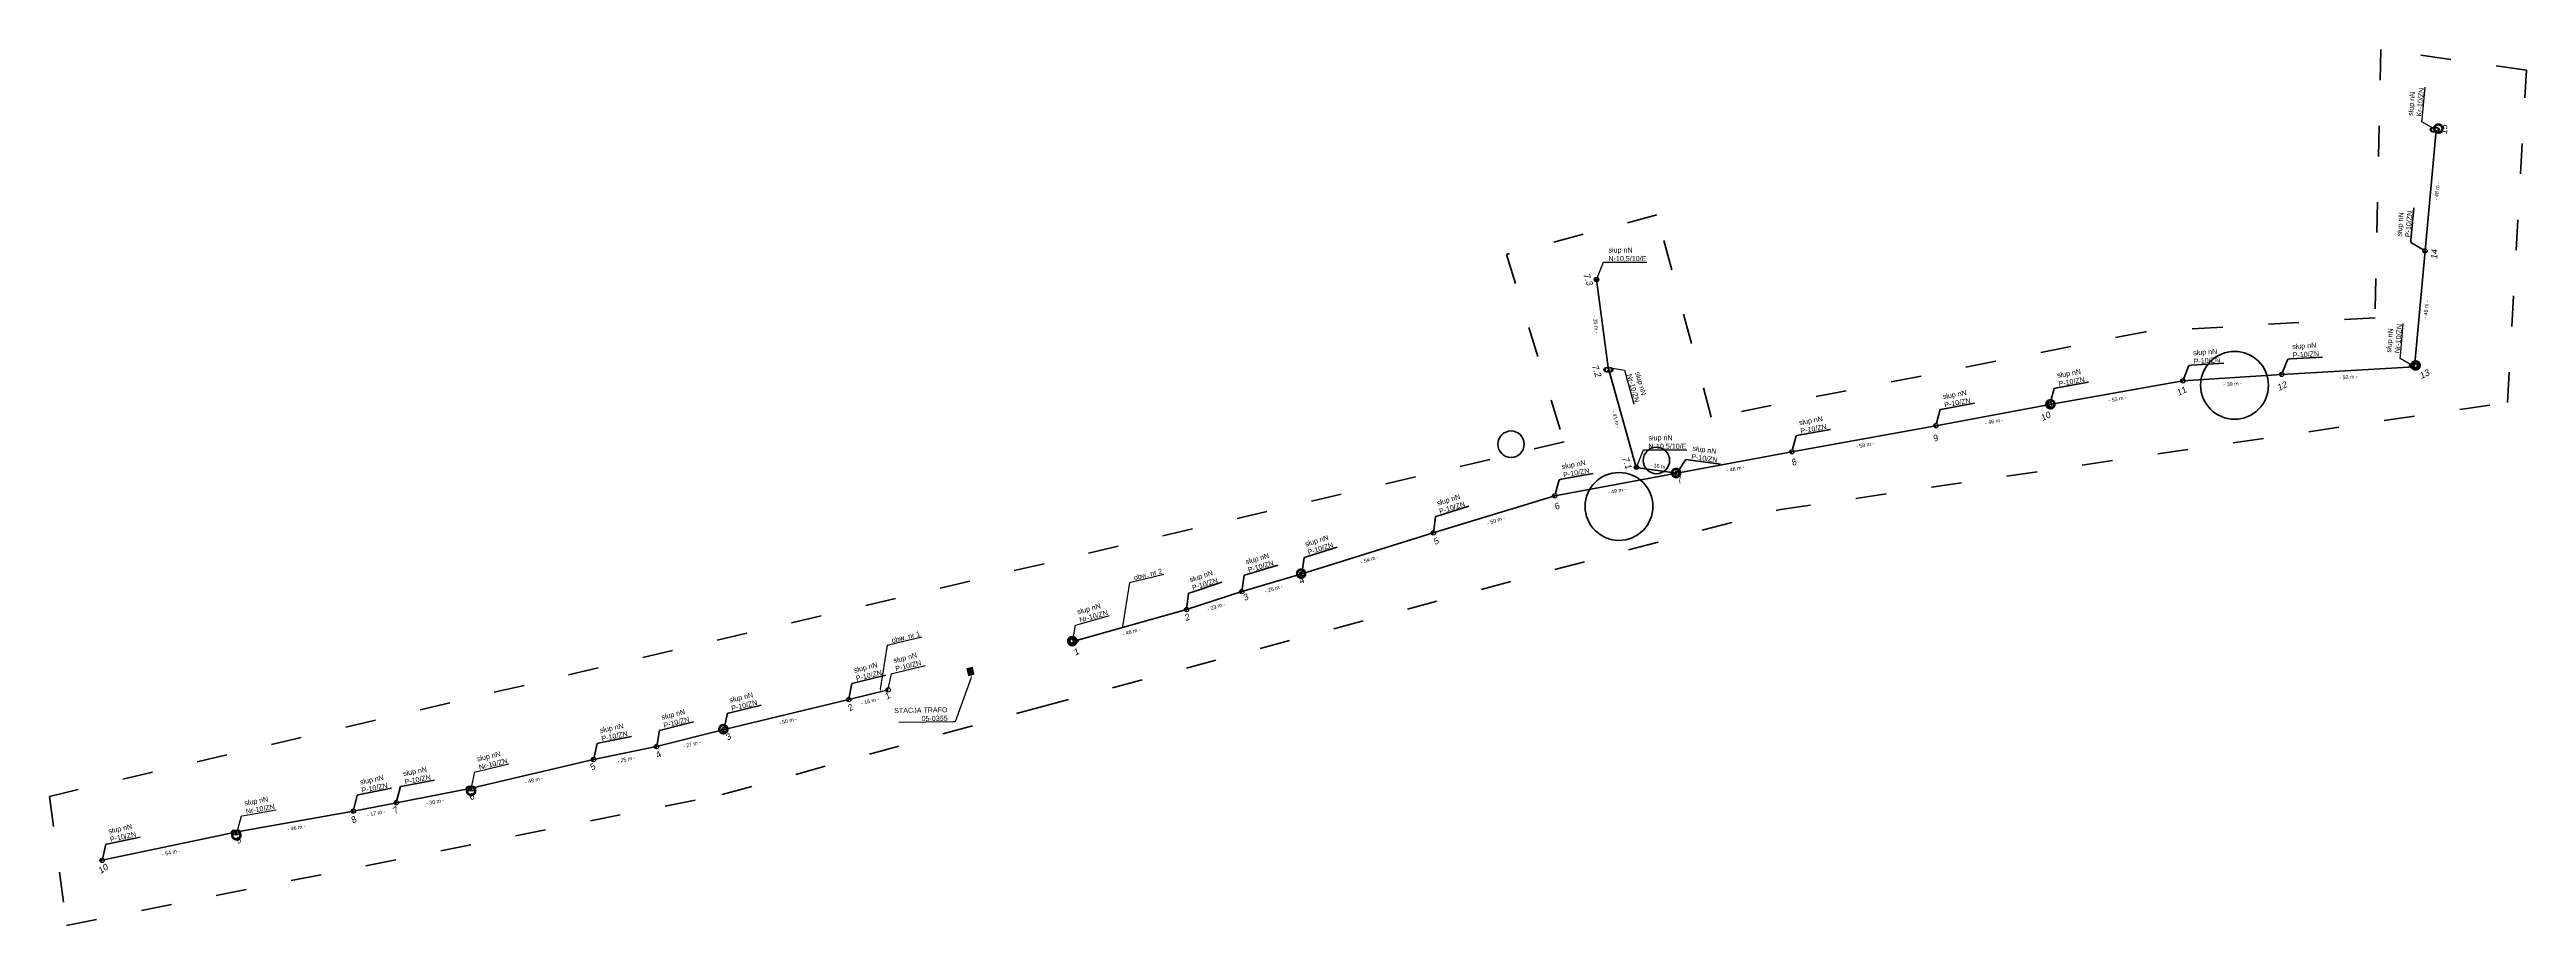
# Model space of a CAD drawing. Header units: metres. Extents: x 7547313 to 7555771, y 5771206 to 5789306.
# Drawn here: x 7550933 to 7551907, y 5784472 to 5784817 of the extents above; entities that cross this region are included whole.
import ezdxf
from ezdxf import colors
from ezdxf.entities.mleader import LeaderData, LeaderLine
from ezdxf.math import Vec2, Vec3

# ---------------------------------------------------------------- set-up
doc = ezdxf.new("R2010")
doc.units = ezdxf.units.M
doc.linetypes.add('GCAD_ISO03W100', pattern=[30, 12, -18])
for name, color, linetype, lineweight in [('!TELE', 30, 'SCARPLINE1A', 50), ('!trafo_05-0355', 6, 'GCAD_ISO03W100', 50), ('_MM LINIA Sn', 40, 'Continuous', 30), ('_numery', 7, 'Continuous', 40), ('_PRZEWIESZENIA', 6, 'Continuous', 50)]:
    doc.layers.add(name, color=color, linetype=linetype, lineweight=lineweight)
for name, color, linetype in [('!wymiary', 7, 'Continuous'), ('_MM mufy', 3, 'Continuous'), ('_MM opisy', 7, 'Continuous'), ('_MM slupy', 5, 'Continuous'), ('_mm trafo', 3, 'Continuous')]:
    doc.layers.add(name, color=color, linetype=linetype)
doc.layers.add('_arkusze model', color=7, linetype='Continuous', lineweight=50, plot=False)
doc.styles.get("Standard").update_dxf_attribs({"font": 'arial.ttf'})
doc.linetypes.add('SCARPLINE1A', pattern='A,2,[150,AAA.SHX,S=1,R=0,X=0,Y=0],1e-11', length=2)
doc.dimstyles.new('opis linie', dxfattribs={"dimtxt": 1.5, "dimasz": 0.18, "dimexe": 0.18, "dimexo": 0.0625, "dimgap": 2.5, "dimtad": 4, "dimdec": 0, "dimzin": 0, "dimdsep": 46, "dimtxsty": 'Standard', "dimcen": 0.09, "dimse1": 1, "dimse2": 1, "dimsd1": 1, "dimsd2": 1, "dimclrt": 256, "dimadec": 0, "dimazin": 0, "dimtfac": 1, "dimtdec": 0, "dimtofl": 0, "dimtmove": 0, "dimatfit": 3, "dimfxl": 1, "dimtfill": 1, "dimtolj": 1, "dimtzin": 0, "dimarcsym": 0})

# ---------------------------------------------------------------- blocks, each defined once
blk = doc.blocks.new('*D154')
at = {"layer": 'Defpoints', "color": 0}
blk.add_point((7551556.83, 5784652.4), dxfattribs=at)
at = {"layer": '!wymiary', "insert": (7551565.98, 5784652.93), "char_height": 1.5, "attachment_point": 5, "rotation": 351.94033, "bg_fill": 3, "box_fill_scale": 1.1, "bg_fill_color": 9, "bg_fill_true_color": 13158600, "bg_fill_transparency": 0}
blk.add_mtext('\\A1;- 16 m -', dxfattribs=at)
at = {"layer": 'Defpoints', "color": 0}
for p in [(7551557.54, 5784657.43), (7551572.78, 5784650.15)]:
    blk.add_point(p, dxfattribs=at)
blk = doc.blocks.new('*D155')
at = {"layer": 'Defpoints', "color": 0}
for p in [(7551545.77, 5784691.73), (7551546.49, 5784691.93), (7551556.83, 5784652.4)]:
    blk.add_point(p, dxfattribs=at)
at = {"layer": '!wymiary', "insert": (7551548.89, 5784671.39), "char_height": 1.5, "attachment_point": 5, "rotation": 285.70919, "bg_fill": 3, "box_fill_scale": 1.1, "bg_fill_color": 9, "bg_fill_true_color": 13158600, "bg_fill_transparency": 0}
blk.add_mtext('\\A1;- 41 m -', dxfattribs=at)
blk = doc.blocks.new('*D156')
at = {"layer": 'Defpoints', "color": 0}
for p in [(7551541.2, 5784726.3), (7551541.95, 5784726.4), (7551545.77, 5784691.73)]:
    blk.add_point(p, dxfattribs=at)
at = {"layer": '!wymiary', "insert": (7551540.99, 5784708.68), "char_height": 1.5, "attachment_point": 5, "rotation": 277.53156, "bg_fill": 3, "box_fill_scale": 1.1, "bg_fill_color": 9, "bg_fill_true_color": 13158600, "bg_fill_transparency": 0}
blk.add_mtext('\\A1;- 35 m -', dxfattribs=at)
blk = doc.blocks.new('*D157')
at = {"layer": 'Defpoints', "color": 0}
for p in [(7551871.42, 5784785.01), (7551866.25, 5784737.63), (7551867, 5784737.56)]:
    blk.add_point(p, dxfattribs=at)
at = {"layer": '!wymiary', "insert": (7551871.71, 5784761.05), "char_height": 1.5, "attachment_point": 5, "rotation": 84.67387, "bg_fill": 3, "box_fill_scale": 1.1, "bg_fill_color": 9, "bg_fill_true_color": 13158600, "bg_fill_transparency": 0}
blk.add_mtext('\\A1;- 48 m -', dxfattribs=at)
blk = doc.blocks.new('*D158')
at = {"layer": 'Defpoints', "color": 0}
for p in [(7551867, 5784737.56), (7551862.1, 5784692.05), (7551862.85, 5784691.98)]:
    blk.add_point(p, dxfattribs=at)
at = {"layer": '!wymiary', "insert": (7551867.43, 5784714.54), "char_height": 1.5, "attachment_point": 5, "rotation": 84.80217, "bg_fill": 3, "box_fill_scale": 1.1, "bg_fill_color": 9, "bg_fill_true_color": 13158600, "bg_fill_transparency": 0}
blk.add_mtext('\\A1;- 46 m -', dxfattribs=at)
blk = doc.blocks.new('*D159')
at = {"layer": 'Defpoints', "color": 0}
for p in [(7551810.6, 5784689.76), (7551810.64, 5784689.01), (7551862.85, 5784691.98)]:
    blk.add_point(p, dxfattribs=at)
at = {"layer": '!wymiary', "insert": (7551836.89, 5784687.98), "char_height": 1.5, "attachment_point": 5, "rotation": 3.2558, "bg_fill": 3, "box_fill_scale": 1.1, "bg_fill_color": 9, "bg_fill_true_color": 13158600, "bg_fill_transparency": 0}
blk.add_mtext('\\A1;- 52 m -', dxfattribs=at)
blk = doc.blocks.new('*D160')
at = {"layer": 'Defpoints', "color": 0}
for p in [(7551771.73, 5784687.26), (7551771.78, 5784686.51), (7551810.64, 5784689.01)]:
    blk.add_point(p, dxfattribs=at)
at = {"layer": '!wymiary', "insert": (7551791.37, 5784685.25), "char_height": 1.5, "attachment_point": 5, "rotation": 3.67765, "bg_fill": 3, "box_fill_scale": 1.1, "bg_fill_color": 9, "bg_fill_true_color": 13158600, "bg_fill_transparency": 0}
blk.add_mtext('\\A1;- 39 m -', dxfattribs=at)
blk = doc.blocks.new('*D161')
at = {"layer": 'Defpoints', "color": 0}
for p in [(7551771.78, 5784686.51), (7551719.39, 5784677.97), (7551719.52, 5784677.23)]:
    blk.add_point(p, dxfattribs=at)
at = {"layer": '!wymiary', "insert": (7551746.09, 5784679.39), "char_height": 1.5, "attachment_point": 5, "rotation": 10.0729, "bg_fill": 3, "box_fill_scale": 1.1, "bg_fill_color": 9, "bg_fill_true_color": 13158600, "bg_fill_transparency": 0}
blk.add_mtext('\\A1;- 53 m -', dxfattribs=at)
blk = doc.blocks.new('*D162')
at = {"layer": 'Defpoints', "color": 0}
for p in [(7551719.52, 5784677.23), (7551674.55, 5784669.61), (7551674.69, 5784668.87)]:
    blk.add_point(p, dxfattribs=at)
at = {"layer": '!wymiary', "insert": (7551697.57, 5784670.58), "char_height": 1.5, "attachment_point": 5, "rotation": 10.55946, "bg_fill": 3, "box_fill_scale": 1.1, "bg_fill_color": 9, "bg_fill_true_color": 13158600, "bg_fill_transparency": 0}
blk.add_mtext('\\A1;- 46 m -', dxfattribs=at)
blk = doc.blocks.new('*D163')
at = {"layer": 'Defpoints', "color": 0}
for p in [(7551674.69, 5784668.87), (7551617.93, 5784659.37), (7551618.06, 5784658.63)]:
    blk.add_point(p, dxfattribs=at)
at = {"layer": '!wymiary', "insert": (7551646.82, 5784661.28), "char_height": 1.5, "attachment_point": 5, "rotation": 10.25195, "bg_fill": 3, "box_fill_scale": 1.1, "bg_fill_color": 9, "bg_fill_true_color": 13158600, "bg_fill_transparency": 0}
blk.add_mtext('\\A1;- 58 m -', dxfattribs=at)
blk = doc.blocks.new('*D164')
at = {"layer": 'Defpoints', "color": 0}
for p in [(7551618.06, 5784658.63), (7551572.64, 5784650.88), (7551572.78, 5784650.15)]:
    blk.add_point(p, dxfattribs=at)
at = {"layer": '!wymiary', "insert": (7551595.88, 5784651.92), "char_height": 1.5, "attachment_point": 5, "rotation": 10.61209, "bg_fill": 3, "box_fill_scale": 1.1, "bg_fill_color": 9, "bg_fill_true_color": 13158600, "bg_fill_transparency": 0}
blk.add_mtext('\\A1;- 46 m -', dxfattribs=at)
blk = doc.blocks.new('*D165')
at = {"layer": 'Defpoints', "color": 0}
for p in [(7551572.78, 5784650.15), (7551524.69, 5784642.07), (7551524.83, 5784641.33)]:
    blk.add_point(p, dxfattribs=at)
at = {"layer": '!wymiary', "insert": (7551549.26, 5784643.26), "char_height": 1.5, "attachment_point": 5, "rotation": 10.41816, "bg_fill": 3, "box_fill_scale": 1.1, "bg_fill_color": 9, "bg_fill_true_color": 13158600, "bg_fill_transparency": 0}
blk.add_mtext('\\A1;- 49 m -', dxfattribs=at)
blk = doc.blocks.new('*D166')
at = {"layer": 'Defpoints', "color": 0}
for p in [(7551524.83, 5784641.33), (7551476.83, 5784627.43), (7551477.05, 5784626.71)]:
    blk.add_point(p, dxfattribs=at)
at = {"layer": '!wymiary', "insert": (7551501.68, 5784631.61), "char_height": 1.5, "attachment_point": 5, "rotation": 17.01589, "bg_fill": 3, "box_fill_scale": 1.1, "bg_fill_color": 9, "bg_fill_true_color": 13158600, "bg_fill_transparency": 0}
blk.add_mtext('\\A1;- 50 m -', dxfattribs=at)
blk = doc.blocks.new('*D167')
at = {"layer": 'Defpoints', "color": 0}
for p in [(7551477.05, 5784626.71), (7551425.11, 5784611.33), (7551425.33, 5784610.61)]:
    blk.add_point(p, dxfattribs=at)
at = {"layer": '!wymiary', "insert": (7551451.94, 5784616.26), "char_height": 1.5, "attachment_point": 5, "rotation": 17.29117, "bg_fill": 3, "box_fill_scale": 1.1, "bg_fill_color": 9, "bg_fill_true_color": 13158600, "bg_fill_transparency": 0}
blk.add_mtext('\\A1;- 54 m -', dxfattribs=at)
blk = doc.blocks.new('*D168')
at = {"layer": 'Defpoints', "color": 0}
for p in [(7551425.33, 5784610.61), (7551401.52, 5784604.38), (7551401.73, 5784603.66)]:
    blk.add_point(p, dxfattribs=at)
at = {"layer": '!wymiary', "insert": (7551414.24, 5784604.72), "char_height": 1.5, "attachment_point": 5, "rotation": 16.40373, "bg_fill": 3, "box_fill_scale": 1.1, "bg_fill_color": 9, "bg_fill_true_color": 13158600, "bg_fill_transparency": 0}
blk.add_mtext('\\A1;- 25 m -', dxfattribs=at)
blk = doc.blocks.new('*D169')
at = {"layer": 'Defpoints', "color": 0}
for p in [(7551379.81, 5784597.27), (7551380.05, 5784596.56), (7551401.73, 5784603.66)]:
    blk.add_point(p, dxfattribs=at)
at = {"layer": '!wymiary', "insert": (7551391.67, 5784597.72), "char_height": 1.5, "attachment_point": 5, "rotation": 18.14195, "bg_fill": 3, "box_fill_scale": 1.1, "bg_fill_color": 9, "bg_fill_true_color": 13158600, "bg_fill_transparency": 0}
blk.add_mtext('\\A1;- 23 m -', dxfattribs=at)
blk = doc.blocks.new('*D170')
at = {"layer": 'Defpoints', "color": 0}
for p in [(7551380.05, 5784596.56), (7551335.12, 5784584.76), (7551335.32, 5784584.04)]:
    blk.add_point(p, dxfattribs=at)
at = {"layer": '!wymiary', "insert": (7551358.36, 5784587.87), "char_height": 1.5, "attachment_point": 5, "rotation": 15.63241, "bg_fill": 3, "box_fill_scale": 1.1, "bg_fill_color": 9, "bg_fill_true_color": 13158600, "bg_fill_transparency": 0}
blk.add_mtext('\\A1;- 46 m -', dxfattribs=at)
blk = doc.blocks.new('*D171')
at = {"layer": '!wymiary', "insert": (7551255.53, 5784560.62), "char_height": 1.5, "attachment_point": 5, "rotation": 13.80903, "bg_fill": 3, "box_fill_scale": 1.1, "bg_fill_color": 9, "bg_fill_true_color": 13158600, "bg_fill_transparency": 0}
blk.add_mtext('\\A1;- 16 m -', dxfattribs=at)
at = {"layer": 'Defpoints', "color": 0}
for p in [(7551247, 5784561.89), (7551247.18, 5784561.16), (7551262.68, 5784564.97)]:
    blk.add_point(p, dxfattribs=at)
blk = doc.blocks.new('*D172')
at = {"layer": 'Defpoints', "color": 0}
for p in [(7551247.18, 5784561.16), (7551197.97, 5784550.16), (7551198.14, 5784549.43)]:
    blk.add_point(p, dxfattribs=at)
at = {"layer": '!wymiary', "insert": (7551223.25, 5784552.85), "char_height": 1.5, "attachment_point": 5, "rotation": 13.45551, "bg_fill": 3, "box_fill_scale": 1.1, "bg_fill_color": 9, "bg_fill_true_color": 13158600, "bg_fill_transparency": 0}
blk.add_mtext('\\A1;- 50 m -', dxfattribs=at)
blk = doc.blocks.new('*D173')
at = {"layer": 'Defpoints', "color": 0}
for p in [(7551198.14, 5784549.43), (7551171.41, 5784543.4), (7551171.6, 5784542.68)]:
    blk.add_point(p, dxfattribs=at)
at = {"layer": '!wymiary', "insert": (7551185.49, 5784543.63), "char_height": 1.5, "attachment_point": 5, "rotation": 14.26606, "bg_fill": 3, "box_fill_scale": 1.1, "bg_fill_color": 9, "bg_fill_true_color": 13158600, "bg_fill_transparency": 0}
blk.add_mtext('\\A1;- 27 m -', dxfattribs=at)
blk = doc.blocks.new('*D174')
at = {"layer": 'Defpoints', "color": 0}
for p in [(7551146.65, 5784538.36), (7551146.8, 5784537.62), (7551171.6, 5784542.68)]:
    blk.add_point(p, dxfattribs=at)
at = {"layer": '!wymiary', "insert": (7551159.7, 5784537.68), "char_height": 1.5, "attachment_point": 5, "rotation": 11.52842, "bg_fill": 3, "box_fill_scale": 1.1, "bg_fill_color": 9, "bg_fill_true_color": 13158600, "bg_fill_transparency": 0}
blk.add_mtext('\\A1;- 25 m -', dxfattribs=at)
blk = doc.blocks.new('*D175')
at = {"layer": 'Defpoints', "color": 0}
for p in [(7551146.8, 5784537.62), (7551098.62, 5784527.08), (7551098.8, 5784526.35)]:
    blk.add_point(p, dxfattribs=at)
at = {"layer": '!wymiary', "insert": (7551123.38, 5784529.53), "char_height": 1.5, "attachment_point": 5, "rotation": 13.21677, "bg_fill": 3, "box_fill_scale": 1.1, "bg_fill_color": 9, "bg_fill_true_color": 13158600, "bg_fill_transparency": 0}
blk.add_mtext('\\A1;- 49 m -', dxfattribs=at)
blk = doc.blocks.new('*D176')
at = {"layer": 'Defpoints', "color": 0}
for p in [(7551069.16, 5784521.4), (7551069.3, 5784520.66), (7551098.8, 5784526.35)]:
    blk.add_point(p, dxfattribs=at)
at = {"layer": '!wymiary', "insert": (7551084.53, 5784521.03), "char_height": 1.5, "attachment_point": 5, "rotation": 10.907, "bg_fill": 3, "box_fill_scale": 1.1, "bg_fill_color": 9, "bg_fill_true_color": 13158600, "bg_fill_transparency": 0}
blk.add_mtext('\\A1;- 30 m -', dxfattribs=at)
blk = doc.blocks.new('*D177')
at = {"layer": 'Defpoints', "color": 0}
for p in [(7551052.24, 5784518.06), (7551052.38, 5784517.33)]:
    blk.add_point(p, dxfattribs=at)
at = {"layer": '!wymiary', "insert": (7551061.33, 5784516.54), "char_height": 1.5, "attachment_point": 5, "rotation": 11.15747, "bg_fill": 3, "box_fill_scale": 1.1, "bg_fill_color": 9, "bg_fill_true_color": 13158600, "bg_fill_transparency": 0}
blk.add_mtext('\\A1;- 17 m -', dxfattribs=at)
at = {"layer": 'Defpoints', "color": 0}
blk.add_point((7551069.3, 5784520.66), dxfattribs=at)
blk = doc.blocks.new('*D178')
at = {"layer": 'Defpoints', "color": 0}
for p in [(7551052.38, 5784517.33), (7551006.61, 5784509.88), (7551006.74, 5784509.14)]:
    blk.add_point(p, dxfattribs=at)
at = {"layer": '!wymiary', "insert": (7551030, 5784510.75), "char_height": 1.5, "attachment_point": 5, "rotation": 10.17095, "bg_fill": 3, "box_fill_scale": 1.1, "bg_fill_color": 9, "bg_fill_true_color": 13158600, "bg_fill_transparency": 0}
blk.add_mtext('\\A1;- 46 m -', dxfattribs=at)
blk = doc.blocks.new('*D179')
at = {"layer": 'Defpoints', "color": 0}
for p in [(7551006.74, 5784509.14), (7550953.45, 5784498.72), (7550953.6, 5784497.99)]:
    blk.add_point(p, dxfattribs=at)
at = {"layer": '!wymiary', "insert": (7550980.69, 5784501.1), "char_height": 1.5, "attachment_point": 5, "rotation": 11.85159, "bg_fill": 3, "box_fill_scale": 1.1, "bg_fill_color": 9, "bg_fill_true_color": 13158600, "bg_fill_transparency": 0}
blk.add_mtext('\\A1;- 54 m -', dxfattribs=at)
blk = doc.blocks.new('ZN')
at = {"layer": '_MM slupy', "transparency": 33554687}
h = blk.add_hatch(color=256, dxfattribs=at)
h.dxf.hatch_style = 1
h.paths.add_polyline_path([(0, -0.86), (0, 0.86, 1)])
at = {"layer": '_MM slupy'}
blk.add_circle((0, 0), 0.857, dxfattribs=at)
blk = doc.blocks.new('R')
at = {"layer": '_MM slupy', "transparency": 33554687}
h = blk.add_hatch(color=256, dxfattribs=at)
h.dxf.hatch_style = 1
h.paths.add_polyline_path([(-0.93, -0.86), (-0.93, 0.86, 1)])
h = blk.add_hatch(color=256, dxfattribs=at)
h.dxf.hatch_style = 1
h.paths.add_polyline_path([(0.93, 0.86), (0.93, -0.86, 1)])
at = {"layer": '_MM slupy'}
for points in [[(-0.93, 0.86), (0.93, 0.86)], [(-0.93, -0.86), (0.93, -0.86)]]:
    blk.add_lwpolyline(points, dxfattribs=at)
for centre in [(-0.93, 0), (0.93, 0)]:
    blk.add_circle(centre, 0.857, dxfattribs=at)
blk = doc.blocks.new('E')
at = {"layer": '_MM slupy'}
h = blk.add_hatch(color=256, dxfattribs=at)
h.dxf.hatch_style = 1
h.paths.add_polyline_path([(0.27, 0.37, 1), (-0.27, -0.37, 1)])
for radius in [0.857, 0.457]:
    blk.add_circle((0, 0), radius, dxfattribs=at)
blk = doc.blocks.new('trafo')
at = {"layer": '_mm trafo'}
h = blk.add_hatch(color=256, dxfattribs=at)
h.dxf.hatch_style = 1
h.paths.add_polyline_path([(-1.15, 1.02), (-0.52, -1.51), (1.64, -0.96), (1.01, 1.59)])
at = {"layer": '_MM LINIA Sn', "color": 2, "lineweight": 60}
for p, q in [((0.58, 0.02), (-0.43, 0.9)), ((-0.32, -0.23), (0.58, 0.02)), ((0.58, -0.92), (-0.32, -0.23)), ((0.55, -0.72), (0.41, -0.9)), ((0.41, -0.9), (0.58, -0.92)), ((0.58, -0.92), (0.55, -0.72))]:
    blk.add_line(p, q, dxfattribs=at)
at = {"layer": '_mm trafo', "flags": 128}
blk.add_lwpolyline([(-0.52, -1.52), (1.64, -0.96), (0.98, 1.58), (-1.17, 0.99), (-0.52, -1.52)], close=True, dxfattribs=at)
blk = doc.blocks.new('mufa')
at = {"layer": '_MM mufy'}
h = blk.add_hatch(color=256, dxfattribs=at)
h.dxf.hatch_style = 1
h.paths.add_polyline_path([(2.15, 0.12, 1), (-2.1, -0.05, 1)])
h.paths.add_polyline_path([(-1.1, -0.01, -1), (1.15, 0.08, -1)], flags=16)
h.paths.add_polyline_path([(-0.83, 0, -1), (0.88, 0.07, -1)], flags=0)
blk = doc.blocks.new('q')
at = {"layer": '_MM slupy'}
blk.add_blockref('ZN', (0, 0), dxfattribs=at)
at = {"layer": '_MM opisy'}
ml = blk.add_multileader_mtext('Standard', dxfattribs=at)
ml.set_content('\\pxql;słup nN\\PP-10/ZN', color=256)
ml.set_leader_properties()
ml.build(insert=Vec2(0, 0))
ml.multileader.update_dxf_attribs({"has_text_frame": 1, "text_left_attachment_type": 5, "text_right_attachment_type": 5, "dogleg_length": 1, "arrow_head_size": 1})
ctx = ml.context
ctx.base_point, ctx.char_height, ctx.arrow_head_size, ctx.landing_gap_size, ctx.plane_origin = Vec3(3.75, 5.9), 2, 1, 1, Vec3(1.72, -1.42)
ctx.left_attachment, ctx.right_attachment = 5, 5
notes = []
notes.append((ctx, [(0, (1, 1, 0), (2.75, 5.9), (1, 0), 1, [(0, [(0, 0), (2.75, 5.9)], 0, [])])]))
ctx.mtext.insert, ctx.mtext.flow_direction = Vec3(4.75, 11.7), 5
ctx.mtext.has_bg_fill, ctx.mtext.bg_color, ctx.mtext.bg_scale_factor, ctx.mtext.bg_transparency, ctx.mtext.use_window_bg_color = 1, -1023410175, 1, 0, 1
for ctx, leaders in notes:
    for number, flags, end, landing, length, lines in leaders:
        leader = LeaderData()
        leader.index, (leader.has_last_leader_line, leader.has_dogleg_vector, leader.attachment_direction) = number, flags
        leader.last_leader_point, leader.dogleg_vector, leader.dogleg_length = Vec3(end), Vec3(landing), length
        for number, points, colour, breaks in lines:
            line = LeaderLine()
            line.index, line.vertices, line.color, line.breaks = number, Vec3.list(points), colors.encode_raw_color(colour), breaks
            leader.lines.append(line)
        ctx.leaders.append(leader)

msp = doc.modelspace()

# ---------------------------------------------------------------- linework, layer by layer
at = {"layer": '!TELE'}
for points in [[(7551335.32, 5784584.04), (7551380.05, 5784596.56), (7551401.73, 5784603.66), (7551425.33, 5784610.61), (7551477.05, 5784626.71), (7551524.83, 5784641.33), (7551572.78, 5784650.15), (7551618.06, 5784658.63), (7551674.69, 5784668.87), (7551719.52, 5784677.23), (7551771.78, 5784686.51), (7551810.64, 5784689.01), (7551862.85, 5784691.98), (7551867, 5784737.56), (7551871.42, 5784785.01)], [(7551541.2, 5784726.3), (7551545.77, 5784691.73), (7551556.83, 5784652.4), (7551572.78, 5784650.15)], [(7550953.6, 5784497.99), (7551006.74, 5784509.14), (7551052.38, 5784517.33), (7551069.3, 5784520.66), (7551098.8, 5784526.35), (7551146.8, 5784537.62), (7551171.6, 5784542.68), (7551198.14, 5784549.43), (7551247.18, 5784561.16), (7551262.68, 5784564.97)]]:
    msp.add_lwpolyline(points, dxfattribs=at)
at = {"layer": '_PRZEWIESZENIA', "color": 3}
msp.add_circle((7551507.6, 5784661.58), 5.2, dxfattribs=at)

# ---------------------------------------------------------------- block references
at = {"layer": '_arkusze model', "rotation": 357.3066721443945}
msp.add_blockref('trafo', (7551294.8, 5784572.21), dxfattribs=at)

# ---------------------------------------------------------------- next in the draw order: dimensions: what is measured, and where the dimension line sits
at = {"layer": '!wymiary'}
for p1, p2, picture, middle in [((7551871.42, 5784785.01), (7551867, 5784737.56), '*D157', (7551871.71, 5784761.05)), ((7551262.68, 5784564.97), (7551247.18, 5784561.16), '*D171', (7551255.53, 5784560.62))]:
    dim = msp.add_aligned_dim(p1=p1, p2=p2, distance=-0.75, dimstyle='opis linie', override={"dimpost": '- <> m -'}, dxfattribs=at)
    dim.commit()
    dim.dimension.update_dxf_attribs({"geometry": picture, "text_midpoint": middle})
dim = msp.add_linear_dim(base=(7551557.54, 5784657.43), p1=(7551572.78, 5784650.15), p2=(7551556.83, 5784652.4), angle=171.94033, dimstyle='opis linie', override={"dimpost": '- <> m -'}, dxfattribs=at)
dim.commit()
dim.dimension.update_dxf_attribs({"geometry": '*D154', "text_midpoint": (7551566.44, 5784656.17), "dimtype": 161})

# ---------------------------------------------------------------- next in the draw order: dimensions: what is measured, and where the dimension line sits
for p1, p2, picture, middle in [((7551867, 5784737.56), (7551862.85, 5784691.98), '*D158', (7551867.43, 5784714.54)), ((7551556.83, 5784652.4), (7551545.77, 5784691.73), '*D155', (7551548.89, 5784671.39)), ((7551247.18, 5784561.16), (7551198.14, 5784549.43), '*D172', (7551223.25, 5784552.85))]:
    dim = msp.add_aligned_dim(p1=p1, p2=p2, distance=-0.75, dimstyle='opis linie', override={"dimpost": '- <> m -'}, dxfattribs=at)
    dim.commit()
    dim.dimension.update_dxf_attribs({"geometry": picture, "text_midpoint": middle})

# ---------------------------------------------------------------- next in the draw order: leaders
at = {"layer": '_MM opisy'}
ml = msp.add_multileader_mtext('Standard', dxfattribs=at)
ml.set_content('\\pxql;słup nN\\PKr-10/ZN', color=256)
ml.set_leader_properties()
ml.build(insert=Vec2(0, 0))
ml.multileader.update_dxf_attribs({"has_text_frame": 1, "text_left_attachment_type": 5, "text_right_attachment_type": 5, "dogleg_length": 1, "arrow_head_size": 1})
ctx = ml.context
ctx.base_point, ctx.char_height, ctx.arrow_head_size, ctx.landing_gap_size, ctx.plane_origin, ctx.plane_x_axis, ctx.plane_y_axis = Vec3(7551865.89, 5784789.3), 2, 1, 1, Vec3(7551872.99, 5784786.59), Vec3(0.092825, 0.995682), Vec3(-0.995682, 0.092825)
ctx.left_attachment, ctx.right_attachment = 5, 5
notes = []
notes.append((ctx, [(0, (1, 1, 0), (7551865.8, 5784788.3), (0.092825, 0.995682), 1, [(0, [(7551871.42, 5784785.01), (7551865.8, 5784788.3)], 0, [])])]))
ctx.mtext.insert, ctx.mtext.text_direction, ctx.mtext.flow_direction = Vec3(7551860.24, 5784790.83), Vec3(0.092825, 0.995682), 5
ctx.mtext.has_bg_fill, ctx.mtext.bg_color, ctx.mtext.bg_scale_factor, ctx.mtext.bg_transparency, ctx.mtext.use_window_bg_color = 1, -1023410175, 1, 0, 1
for ctx, leaders in notes:
    for number, flags, end, landing, length, lines in leaders:
        leader = LeaderData()
        leader.index, (leader.has_last_leader_line, leader.has_dogleg_vector, leader.attachment_direction) = number, flags
        leader.last_leader_point, leader.dogleg_vector, leader.dogleg_length = Vec3(end), Vec3(landing), length
        for number, points, colour, breaks in lines:
            line = LeaderLine()
            line.index, line.vertices, line.color, line.breaks = number, Vec3.list(points), colors.encode_raw_color(colour), breaks
            leader.lines.append(line)
        ctx.leaders.append(leader)

# ---------------------------------------------------------------- next in the draw order: block references
at = {"layer": '!TELE'}
for p, rotation in [((7551867, 5784737.56), 84.67387390325072), ((7551247.18, 5784561.16), 13.80902555154669)]:
    msp.add_blockref('q', p, dxfattribs=dict(at, rotation=rotation))
msp.add_blockref('R', (7551870.86, 5784785.22))
at = {"color": 5, "lineweight": 70}
msp.add_blockref('mufa', (7551872.23, 5784785.63), dxfattribs=at)

# ---------------------------------------------------------------- next in the draw order: texts
at = {"layer": '_numery', "oblique": 10}
msp.add_text('15', height=2.5, rotation=87.80436, dxfattribs=at).set_placement((7551875.67, 5784783.24))

# ---------------------------------------------------------------- next in the draw order: dimensions: what is measured, and where the dimension line sits
at = {"layer": '!wymiary'}
for p1, p2, picture, middle in [((7551545.77, 5784691.73), (7551541.2, 5784726.3), '*D156', (7551540.99, 5784708.68)), ((7551862.85, 5784691.98), (7551810.64, 5784689.01), '*D159', (7551836.89, 5784687.98)), ((7551198.14, 5784549.43), (7551171.6, 5784542.68), '*D173', (7551185.49, 5784543.63))]:
    dim = msp.add_aligned_dim(p1=p1, p2=p2, distance=-0.75, dimstyle='opis linie', override={"dimpost": '- <> m -'}, dxfattribs=at)
    dim.commit()
    dim.dimension.update_dxf_attribs({"geometry": picture, "text_midpoint": middle})

# ---------------------------------------------------------------- next in the draw order: block references
at = {"layer": '!TELE', "rotation": 13.45551074197263}
msp.add_blockref('q', (7551198.14, 5784549.43), dxfattribs=at)

# ---------------------------------------------------------------- next in the draw order: texts
at = {"layer": '_numery', "oblique": 10}
for s, rotation, p in [('14', 87.80436, (7551871.78, 5784734.2)), ('2', 33.68604, (7551247.56, 5784556.44))]:
    msp.add_text(s, height=2.5, rotation=rotation, dxfattribs=at).set_placement(p)

# ---------------------------------------------------------------- next in the draw order: dimensions: what is measured, and where the dimension line sits
at = {"layer": '!wymiary'}
for p1, p2, picture, middle in [((7551810.64, 5784689.01), (7551771.78, 5784686.51), '*D160', (7551791.37, 5784685.25)), ((7551171.6, 5784542.68), (7551146.8, 5784537.62), '*D174', (7551159.7, 5784537.68))]:
    dim = msp.add_aligned_dim(p1=p1, p2=p2, distance=-0.75, dimstyle='opis linie', override={"dimpost": '- <> m -'}, dxfattribs=at)
    dim.commit()
    dim.dimension.update_dxf_attribs({"geometry": picture, "text_midpoint": middle})

# ---------------------------------------------------------------- next in the draw order: leaders
at = {"layer": '_MM opisy'}
ml = msp.add_multileader_mtext('Standard', dxfattribs=at)
ml.set_content('\\pxql;słup nN\\PN-10,5/10/E', color=256)
ml.set_leader_properties()
ml.build(insert=Vec2(0, 0))
ml.multileader.update_dxf_attribs({"has_text_frame": 1, "text_left_attachment_type": 5, "text_right_attachment_type": 5, "dogleg_length": 1, "arrow_head_size": 1})
ctx = ml.context
ctx.base_point, ctx.char_height, ctx.arrow_head_size, ctx.landing_gap_size, ctx.plane_origin = Vec3(7551544.92, 5784733.14), 2, 1, 1, Vec3(7551542.92, 5784724.92)
ctx.left_attachment, ctx.right_attachment = 5, 5
notes = []
notes.append((ctx, [(0, (1, 1, 0), (7551543.92, 5784733.14), (1, 0), 1, [(0, [(7551541.21, 5784726.34)], 0, [])])]))
ctx.mtext.insert, ctx.mtext.flow_direction = Vec3(7551545.92, 5784738.91), 5
ctx.mtext.has_bg_fill, ctx.mtext.bg_color, ctx.mtext.bg_scale_factor, ctx.mtext.bg_transparency, ctx.mtext.use_window_bg_color = 1, -1023410175, 1, 0, 1
ml = msp.add_multileader_mtext('Standard', dxfattribs=at)
ml.set_content('\\pxql;słup nN\\PNr-10/ZN', color=256)
ml.set_leader_properties()
ml.build(insert=Vec2(0, 0))
ml.multileader.update_dxf_attribs({"has_text_frame": 1, "text_left_attachment_type": 5, "text_right_attachment_type": 5, "dogleg_length": 1, "arrow_head_size": 1})
ctx = ml.context
ctx.base_point, ctx.char_height, ctx.arrow_head_size, ctx.landing_gap_size, ctx.plane_origin, ctx.plane_x_axis, ctx.plane_y_axis = Vec3(7551857.31, 5784696.25), 2, 1, 1, Vec3(7551864.42, 5784693.56), Vec3(0.090595, 0.995888), Vec3(-0.995888, 0.090595)
ctx.left_attachment, ctx.right_attachment = 5, 5
notes.append((ctx, [(0, (1, 1, 0), (7551857.22, 5784695.26), (0.090595, 0.995888), 1, [(0, [(7551862.85, 5784691.98), (7551857.22, 5784695.26)], 0, [])])]))
ctx.mtext.insert, ctx.mtext.text_direction, ctx.mtext.flow_direction = Vec3(7551851.66, 5784697.77), Vec3(0.090595, 0.995888), 5
ctx.mtext.has_bg_fill, ctx.mtext.bg_color, ctx.mtext.bg_scale_factor, ctx.mtext.bg_transparency, ctx.mtext.use_window_bg_color = 1, -1023410175, 1, 0, 1
ml = msp.add_multileader_mtext('Standard', dxfattribs=at)
ml.set_content('\\pxql;słup nN\\PNr-10/ZN', color=256)
ml.set_leader_properties()
ml.build(insert=Vec2(0, 0))
ml.multileader.update_dxf_attribs({"has_text_frame": 1, "text_left_attachment_type": 5, "text_right_attachment_type": 5, "dogleg_length": 1, "arrow_head_size": 1})
ctx = ml.context
ctx.base_point, ctx.char_height, ctx.arrow_head_size, ctx.landing_gap_size, ctx.plane_origin, ctx.plane_x_axis, ctx.plane_y_axis = Vec3(7551552.47, 5784689.71), 2, 1, 1, Vec3(7551544.87, 5784689.69), Vec3(0.270755, -0.962648), Vec3(0.962648, 0.270755)
ctx.left_attachment, ctx.right_attachment = 5, 5
notes.append((ctx, [(0, (1, 1, 0), (7551552.2, 5784690.67), (0.270755, -0.962648), 1, [(0, [(7551545.77, 5784691.73), (7551552.2, 5784690.67)], 0, [])])]))
ctx.mtext.insert, ctx.mtext.text_direction, ctx.mtext.flow_direction = Vec3(7551558.29, 5784690.31), Vec3(0.270755, -0.962648), 5
ctx.mtext.has_bg_fill, ctx.mtext.bg_color, ctx.mtext.bg_scale_factor, ctx.mtext.bg_transparency, ctx.mtext.use_window_bg_color = 1, -1023410175, 1, 0, 1
at = {"layer": '_mm trafo', "color": 3}
ml = msp.add_multileader_mtext('Standard', dxfattribs=at)
ml.set_content('STACJA TRAFO\\P05-0355', color=3)
ml.set_leader_properties()
ml.build(insert=Vec2(0, 0))
ml.multileader.update_dxf_attribs({"has_text_frame": 1, "text_left_attachment_type": 5, "text_right_attachment_type": 5, "dogleg_length": 1, "arrow_head_size": 1.5})
ctx = ml.context
ctx.base_point, ctx.char_height, ctx.arrow_head_size, ctx.plane_origin, ctx.plane_x_axis, ctx.plane_y_axis = Vec3(7551263.37, 5784552.09), 2, 1.5, Vec3(7551298.94, 5784540.12), Vec3(0.999891, 0.014731), Vec3(-0.014731, 0.999891)
ctx.left_attachment, ctx.right_attachment, ctx.text_align_type, ctx.attachment_type = 5, 5, 2, 2
notes.append((ctx, [(0, (1, 1, 0), (7551289.07, 5784552.46), (-0.999891, -0.014731), 1, [(0, [(7551295.71, 5784570.93)], 0, [])])]))
ctx.mtext.insert, ctx.mtext.text_direction, ctx.mtext.rotation, ctx.mtext.alignment, ctx.mtext.flow_direction = Vec3(7551285.99, 5784558.2), Vec3(0.999891, 0.014731), 6.129723, 3, 5
ctx.mtext.has_bg_fill, ctx.mtext.bg_color, ctx.mtext.bg_scale_factor, ctx.mtext.bg_transparency, ctx.mtext.use_window_bg_color = 1, -1073741824, 1, 0, 1
for ctx, leaders in notes:
    for number, flags, end, landing, length, lines in leaders:
        leader = LeaderData()
        leader.index, (leader.has_last_leader_line, leader.has_dogleg_vector, leader.attachment_direction) = number, flags
        leader.last_leader_point, leader.dogleg_vector, leader.dogleg_length = Vec3(end), Vec3(landing), length
        for number, points, colour, breaks in lines:
            line = LeaderLine()
            line.index, line.vertices, line.color, line.breaks = number, Vec3.list(points), colors.encode_raw_color(colour), breaks
            leader.lines.append(line)
        ctx.leaders.append(leader)

# ---------------------------------------------------------------- next in the draw order: block references
at = {"layer": '!TELE', "rotation": 3.25579902266471}
msp.add_blockref('q', (7551810.64, 5784689.01), dxfattribs=at)
for name, p in [('E', (7551541.21, 5784726.34)), ('R', (7551862.63, 5784692.44)), ('R', (7551545.91, 5784690.86))]:
    msp.add_blockref(name, p)
at = {"color": 5, "lineweight": 70}
for p in [(7551863.28, 5784692.53), (7551197.86, 5784549.51)]:
    msp.add_blockref('mufa', p, dxfattribs=at)
at = {"layer": '_MM slupy', "rotation": 13.80902555154669}
msp.add_blockref('ZN', (7551262.68, 5784564.97), dxfattribs=at)

# ---------------------------------------------------------------- next in the draw order: texts
at = {"layer": '_numery', "oblique": 10}
for s, rotation, p in [('7.3', 288.9092, (7551535.96, 5784728.36)), ('7.2', 288.9092, (7551539.27, 5784692.42)), ('13', 26.3, (7551865.52, 5784687.14)), ('3', 33.68604, (7551199.61, 5784544.92))]:
    msp.add_text(s, height=2.5, rotation=rotation, dxfattribs=at).set_placement(p)

# ---------------------------------------------------------------- next in the draw order: dimensions: what is measured, and where the dimension line sits
at = {"layer": '!wymiary'}
for p1, p2, picture, middle in [((7551771.78, 5784686.51), (7551719.52, 5784677.23), '*D161', (7551746.09, 5784679.39)), ((7551146.8, 5784537.62), (7551098.8, 5784526.35), '*D175', (7551123.38, 5784529.53))]:
    dim = msp.add_aligned_dim(p1=p1, p2=p2, distance=-0.75, dimstyle='opis linie', override={"dimpost": '- <> m -'}, dxfattribs=at)
    dim.commit()
    dim.dimension.update_dxf_attribs({"geometry": picture, "text_midpoint": middle})

# ---------------------------------------------------------------- next in the draw order: block references
at = {"layer": '!TELE'}
for p, rotation in [((7551771.78, 5784686.51), 3.677651444075464), ((7551146.8, 5784537.62), 11.52841759012284)]:
    msp.add_blockref('q', p, dxfattribs=dict(at, rotation=rotation))

# ---------------------------------------------------------------- next in the draw order: texts
at = {"layer": '_numery', "oblique": 10}
msp.add_text('12', height=2.5, rotation=26.3, dxfattribs=at).set_placement((7551809.55, 5784682.47))

# ---------------------------------------------------------------- next in the draw order: dimensions: what is measured, and where the dimension line sits
at = {"layer": '!wymiary'}
for p1, p2, picture, middle in [((7551719.52, 5784677.23), (7551674.69, 5784668.87), '*D162', (7551697.57, 5784670.58)), ((7551098.8, 5784526.35), (7551069.3, 5784520.66), '*D176', (7551084.53, 5784521.03))]:
    dim = msp.add_aligned_dim(p1=p1, p2=p2, distance=-0.75, dimstyle='opis linie', override={"dimpost": '- <> m -'}, dxfattribs=at)
    dim.commit()
    dim.dimension.update_dxf_attribs({"geometry": picture, "text_midpoint": middle})

# ---------------------------------------------------------------- next in the draw order: linework, layer by layer
at = {"layer": '_PRZEWIESZENIA', "color": 3}
msp.add_circle((7551792.11, 5784684.75), 13.34, dxfattribs=at)

# ---------------------------------------------------------------- next in the draw order: block references
at = {"layer": '!TELE'}
for p, rotation in [((7551719.52, 5784677.23), 10.07289743582475), ((7551171.6, 5784542.68), 14.26605848956255)]:
    msp.add_blockref('q', p, dxfattribs=dict(at, rotation=rotation))

# ---------------------------------------------------------------- next in the draw order: texts
at = {"layer": '_numery', "oblique": 10}
for s, rotation, p in [('11', 26.3, (7551770, 5784680.45)), ('5', 33.68604, (7551146.26, 5784533.17))]:
    msp.add_text(s, height=2.5, rotation=rotation, dxfattribs=at).set_placement(p)

# ---------------------------------------------------------------- next in the draw order: dimensions: what is measured, and where the dimension line sits
at = {"layer": '!wymiary'}
for p1, p2, picture, middle in [((7551674.69, 5784668.87), (7551618.06, 5784658.63), '*D163', (7551646.82, 5784661.28)), ((7551069.3, 5784520.66), (7551052.38, 5784517.33), '*D177', (7551061.33, 5784516.54))]:
    dim = msp.add_aligned_dim(p1=p1, p2=p2, distance=-0.75, dimstyle='opis linie', override={"dimpost": '- <> m -'}, dxfattribs=at)
    dim.commit()
    dim.dimension.update_dxf_attribs({"geometry": picture, "text_midpoint": middle})

# ---------------------------------------------------------------- next in the draw order: leaders
at = {"layer": '_MM opisy'}
ml = msp.add_multileader_mtext('Standard', dxfattribs=at)
ml.set_content('\\pxql;słup nN\\PNr-10/ZN', color=256)
ml.set_leader_properties()
ml.build(insert=Vec2(0, 0))
ml.multileader.update_dxf_attribs({"has_text_frame": 1, "text_left_attachment_type": 5, "text_right_attachment_type": 5, "dogleg_length": 1, "arrow_head_size": 1})
ctx = ml.context
ctx.base_point, ctx.char_height, ctx.arrow_head_size, ctx.landing_gap_size, ctx.plane_origin, ctx.plane_x_axis, ctx.plane_y_axis = Vec3(7551101.1, 5784532.95), 2, 1, 1, Vec3(7551100.79, 5784525.36), Vec3(0.973512, 0.228636), Vec3(-0.228636, 0.973512)
ctx.left_attachment, ctx.right_attachment = 5, 5
notes = []
notes.append((ctx, [(0, (1, 1, 0), (7551100.13, 5784532.72), (0.973512, 0.228636), 1, [(0, [(7551098.8, 5784526.35), (7551100.13, 5784532.72)], 0, [])])]))
ctx.mtext.insert, ctx.mtext.text_direction, ctx.mtext.flow_direction = Vec3(7551100.76, 5784538.79), Vec3(0.973512, 0.228636), 5
ctx.mtext.has_bg_fill, ctx.mtext.bg_color, ctx.mtext.bg_scale_factor, ctx.mtext.bg_transparency, ctx.mtext.use_window_bg_color = 1, -1023410175, 1, 0, 1
for ctx, leaders in notes:
    for number, flags, end, landing, length, lines in leaders:
        leader = LeaderData()
        leader.index, (leader.has_last_leader_line, leader.has_dogleg_vector, leader.attachment_direction) = number, flags
        leader.last_leader_point, leader.dogleg_vector, leader.dogleg_length = Vec3(end), Vec3(landing), length
        for number, points, colour, breaks in lines:
            line = LeaderLine()
            line.index, line.vertices, line.color, line.breaks = number, Vec3.list(points), colors.encode_raw_color(colour), breaks
            leader.lines.append(line)
        ctx.leaders.append(leader)

# ---------------------------------------------------------------- next in the draw order: block references
at = {"layer": '!TELE', "rotation": 10.55946173887671}
msp.add_blockref('q', (7551674.69, 5784668.87), dxfattribs=at)
at = {"color": 5, "lineweight": 70}
for p in [(7551719.68, 5784677.26), (7551098.67, 5784525.27)]:
    msp.add_blockref('mufa', p, dxfattribs=at)
msp.add_blockref('R', (7551098.65, 5784526.28))

# ---------------------------------------------------------------- next in the draw order: texts
at = {"layer": '_numery', "oblique": 10}
for s, rotation, p in [('10', 26.3, (7551716.55, 5784670.59)), ('4', 33.68604, (7551172.07, 5784537.91)), ('6', 33.68604, (7551098.68, 5784521.38))]:
    msp.add_text(s, height=2.5, rotation=rotation, dxfattribs=at).set_placement(p)

# ---------------------------------------------------------------- next in the draw order: dimensions: what is measured, and where the dimension line sits
at = {"layer": '!wymiary'}
for p1, p2, picture, middle in [((7551618.06, 5784658.63), (7551572.78, 5784650.15), '*D164', (7551595.88, 5784651.92)), ((7551052.38, 5784517.33), (7551006.74, 5784509.14), '*D178', (7551030, 5784510.75))]:
    dim = msp.add_aligned_dim(p1=p1, p2=p2, distance=-0.75, dimstyle='opis linie', override={"dimpost": '- <> m -'}, dxfattribs=at)
    dim.commit()
    dim.dimension.update_dxf_attribs({"geometry": picture, "text_midpoint": middle})

# ---------------------------------------------------------------- next in the draw order: block references
at = {"layer": '!TELE'}
for p, rotation in [((7551618.06, 5784658.63), 10.25194919576567), ((7551052.38, 5784517.33), 11.15746585077042)]:
    msp.add_blockref('q', p, dxfattribs=dict(at, rotation=rotation))

# ---------------------------------------------------------------- next in the draw order: texts
at = {"layer": '_numery', "oblique": 10}
msp.add_text('9', height=2.5, rotation=26.3, dxfattribs=at).set_placement((7551674.1, 5784662.38))

# ---------------------------------------------------------------- next in the draw order: dimensions: what is measured, and where the dimension line sits
at = {"layer": '!wymiary'}
for p1, p2, picture, middle in [((7551572.78, 5784650.15), (7551524.83, 5784641.33), '*D165', (7551549.26, 5784643.26)), ((7551006.74, 5784509.14), (7550953.6, 5784497.99), '*D179', (7550980.69, 5784501.1))]:
    dim = msp.add_aligned_dim(p1=p1, p2=p2, distance=-0.75, dimstyle='opis linie', override={"dimpost": '- <> m -'}, dxfattribs=at)
    dim.commit()
    dim.dimension.update_dxf_attribs({"geometry": picture, "text_midpoint": middle})

# ---------------------------------------------------------------- next in the draw order: block references
at = {"layer": '!TELE'}
for p, rotation in [((7551572.78, 5784650.15), 351.940334994679), ((7551069.3, 5784520.66), 10.90699837031111), ((7550953.6, 5784497.99), 11.85158840439271)]:
    msp.add_blockref('q', p, dxfattribs=dict(at, rotation=rotation))

# ---------------------------------------------------------------- next in the draw order: texts
at = {"layer": '_numery', "oblique": 10}
for rotation, p in [(26.3, (7551618.4, 5784652.94)), (33.68604, (7551052.28, 5784512.34))]:
    msp.add_text('8', height=2.5, rotation=rotation, dxfattribs=at).set_placement(p)

# ---------------------------------------------------------------- next in the draw order: dimensions: what is measured, and where the dimension line sits
at = {"layer": '!wymiary'}
dim = msp.add_aligned_dim(p1=(7551524.83, 5784641.33), p2=(7551477.05, 5784626.71), distance=-0.75, dimstyle='opis linie', override={"dimpost": '- <> m -'}, dxfattribs=at)
dim.commit()
dim.dimension.update_dxf_attribs({"geometry": '*D166', "text_midpoint": (7551501.68, 5784631.61)})

# ---------------------------------------------------------------- next in the draw order: leaders
at = {"layer": '_MM opisy'}
ml = msp.add_multileader_mtext('Standard', dxfattribs=at)
ml.set_content('\\pxql;słup nN\\PNr-10/ZN', color=256)
ml.set_leader_properties()
ml.build(insert=Vec2(0, 0))
ml.multileader.update_dxf_attribs({"has_text_frame": 1, "text_left_attachment_type": 5, "text_right_attachment_type": 5, "dogleg_length": 1, "arrow_head_size": 1})
ctx = ml.context
ctx.base_point, ctx.char_height, ctx.arrow_head_size, ctx.landing_gap_size, ctx.plane_origin, ctx.plane_x_axis, ctx.plane_y_axis = Vec3(7551009.39, 5784515.61), 2, 1, 1, Vec3(7551008.68, 5784508.04), Vec3(0.984285, 0.176586), Vec3(-0.176586, 0.984285)
ctx.left_attachment, ctx.right_attachment = 5, 5
notes = []
notes.append((ctx, [(0, (1, 1, 0), (7551008.41, 5784515.43), (0.984285, 0.176586), 1, [(0, [(7551006.74, 5784509.14), (7551008.41, 5784515.43)], 0, [])])]))
ctx.mtext.insert, ctx.mtext.text_direction, ctx.mtext.flow_direction = Vec3(7551009.36, 5784521.46), Vec3(0.984285, 0.176586), 5
ctx.mtext.has_bg_fill, ctx.mtext.bg_color, ctx.mtext.bg_scale_factor, ctx.mtext.bg_transparency, ctx.mtext.use_window_bg_color = 1, -1023410175, 1, 0, 1
for ctx, leaders in notes:
    for number, flags, end, landing, length, lines in leaders:
        leader = LeaderData()
        leader.index, (leader.has_last_leader_line, leader.has_dogleg_vector, leader.attachment_direction) = number, flags
        leader.last_leader_point, leader.dogleg_vector, leader.dogleg_length = Vec3(end), Vec3(landing), length
        for number, points, colour, breaks in lines:
            line = LeaderLine()
            line.index, line.vertices, line.color, line.breaks = number, Vec3.list(points), colors.encode_raw_color(colour), breaks
            leader.lines.append(line)
        ctx.leaders.append(leader)

# ---------------------------------------------------------------- next in the draw order: block references
at = {"layer": '!TELE', "rotation": 10.41816156009412}
msp.add_blockref('q', (7551524.83, 5784641.33), dxfattribs=at)
at = {"color": 5, "lineweight": 70}
msp.add_blockref('mufa', (7551006.36, 5784507.82), dxfattribs=at)
msp.add_blockref('R', (7551006.21, 5784509.04))

# ---------------------------------------------------------------- next in the draw order: texts
at = {"layer": '_numery', "oblique": 10}
for s, p in [('7', (7551068.72, 5784516.05)), ('9', (7551006.93, 5784504.25)), ('10', (7550952.99, 5784492.56))]:
    msp.add_text(s, height=2.5, rotation=33.68604, dxfattribs=at).set_placement(p)

# ---------------------------------------------------------------- next in the draw order: dimensions: what is measured, and where the dimension line sits
at = {"layer": '!wymiary'}
dim = msp.add_aligned_dim(p1=(7551477.05, 5784626.71), p2=(7551425.33, 5784610.61), distance=-0.75, dimstyle='opis linie', override={"dimpost": '- <> m -'}, dxfattribs=at)
dim.commit()
dim.dimension.update_dxf_attribs({"geometry": '*D167', "text_midpoint": (7551451.94, 5784616.26)})

# ---------------------------------------------------------------- next in the draw order: leaders
at = {"layer": '_MM opisy'}
ml = msp.add_multileader_mtext('Standard', dxfattribs=at)
ml.set_content('\\pxql;słup nN\\PN-10,5/10/E', color=256)
ml.set_leader_properties()
ml.build(insert=Vec2(0, 0))
ml.multileader.update_dxf_attribs({"has_text_frame": 1, "text_left_attachment_type": 5, "text_right_attachment_type": 5, "dogleg_length": 1, "arrow_head_size": 1})
ctx = ml.context
ctx.base_point, ctx.char_height, ctx.arrow_head_size, ctx.landing_gap_size, ctx.plane_origin = Vec3(7551560.65, 5784659.34), 2, 1, 1, Vec3(7551558.65, 5784651.11)
ctx.left_attachment, ctx.right_attachment = 5, 5
notes = []
notes.append((ctx, [(0, (1, 1, 0), (7551559.65, 5784659.34), (1, 0), 1, [(0, [(7551556.94, 5784652.53)], 0, [])])]))
ctx.mtext.insert, ctx.mtext.flow_direction = Vec3(7551561.65, 5784665.1), 5
ctx.mtext.has_bg_fill, ctx.mtext.bg_color, ctx.mtext.bg_scale_factor, ctx.mtext.bg_transparency, ctx.mtext.use_window_bg_color = 1, -1023410175, 1, 0, 1
for ctx, leaders in notes:
    for number, flags, end, landing, length, lines in leaders:
        leader = LeaderData()
        leader.index, (leader.has_last_leader_line, leader.has_dogleg_vector, leader.attachment_direction) = number, flags
        leader.last_leader_point, leader.dogleg_vector, leader.dogleg_length = Vec3(end), Vec3(landing), length
        for number, points, colour, breaks in lines:
            line = LeaderLine()
            line.index, line.vertices, line.color, line.breaks = number, Vec3.list(points), colors.encode_raw_color(colour), breaks
            leader.lines.append(line)
        ctx.leaders.append(leader)

# ---------------------------------------------------------------- next in the draw order: linework, layer by layer
at = {"layer": '_PRZEWIESZENIA', "color": 3}
for centre, radius in [((7551564.78, 5784655.2), 5.2), ((7551550.08, 5784637.11), 13.34)]:
    msp.add_circle(centre, radius, dxfattribs=at)

# ---------------------------------------------------------------- next in the draw order: block references
at = {"layer": '!TELE', "rotation": 17.01589361653248}
msp.add_blockref('q', (7551477.05, 5784626.71), dxfattribs=at)
msp.add_blockref('E', (7551556.94, 5784652.53))
at = {"color": 5, "lineweight": 70}
msp.add_blockref('mufa', (7551572.49, 5784650.23), dxfattribs=at)

# ---------------------------------------------------------------- next in the draw order: texts
at = {"layer": '_numery', "oblique": 10}
for s, rotation, p in [('7.1', 288.9092, (7551551.25, 5784656.18)), ('7', 26.3, (7551573.37, 5784645.88)), ('6', 26.3, (7551525.25, 5784635.61))]:
    msp.add_text(s, height=2.5, rotation=rotation, dxfattribs=at).set_placement(p)

# ---------------------------------------------------------------- next in the draw order: dimensions: what is measured, and where the dimension line sits
at = {"layer": '!wymiary'}
dim = msp.add_aligned_dim(p1=(7551425.33, 5784610.61), p2=(7551401.73, 5784603.66), distance=-0.75, dimstyle='opis linie', override={"dimpost": '- <> m -'}, dxfattribs=at)
dim.commit()
dim.dimension.update_dxf_attribs({"geometry": '*D168', "text_midpoint": (7551414.24, 5784604.72)})

# ---------------------------------------------------------------- next in the draw order: texts
at = {"layer": '_numery', "oblique": 10}
msp.add_text('5', height=2.5, rotation=26.3, dxfattribs=at).set_placement((7551477.72, 5784621.89))

# ---------------------------------------------------------------- next in the draw order: dimensions: what is measured, and where the dimension line sits
at = {"layer": '!wymiary'}
dim = msp.add_aligned_dim(p1=(7551401.73, 5784603.66), p2=(7551380.05, 5784596.56), distance=-0.75, dimstyle='opis linie', override={"dimpost": '- <> m -'}, dxfattribs=at)
dim.commit()
dim.dimension.update_dxf_attribs({"geometry": '*D169', "text_midpoint": (7551391.67, 5784597.72)})

# ---------------------------------------------------------------- next in the draw order: dimensions: what is measured, and where the dimension line sits
dim = msp.add_aligned_dim(p1=(7551380.05, 5784596.56), p2=(7551335.32, 5784584.04), distance=-0.75, dimstyle='opis linie', override={"dimpost": '- <> m -'}, dxfattribs=at)
dim.commit()
dim.dimension.update_dxf_attribs({"geometry": '*D170', "text_midpoint": (7551358.36, 5784587.87)})

# ---------------------------------------------------------------- next in the draw order: block references
at = {"layer": '!TELE', "rotation": 18.14194941264248}
msp.add_blockref('q', (7551380.05, 5784596.56), dxfattribs=at)

# ---------------------------------------------------------------- next in the draw order: leaders
at = {"layer": '_MM opisy'}
ml = msp.add_multileader_mtext('Standard', dxfattribs=at)
ml.set_content('\\pxql;słup nN\\PNr-10/ZN', color=256)
ml.set_leader_properties()
ml.build(insert=Vec2(0, 0))
ml.multileader.update_dxf_attribs({"has_text_frame": 1, "text_left_attachment_type": 5, "text_right_attachment_type": 5, "dogleg_length": 1, "arrow_head_size": 1})
ctx = ml.context
ctx.base_point, ctx.char_height, ctx.arrow_head_size, ctx.landing_gap_size, ctx.plane_origin, ctx.plane_x_axis, ctx.plane_y_axis = Vec3(7551337.35, 5784590.73), 2, 1, 1, Vec3(7551337.36, 5784583.14), Vec3(0.96301, 0.269465), Vec3(-0.269465, 0.96301)
ctx.left_attachment, ctx.right_attachment = 5, 5
notes = []
notes.append((ctx, [(0, (1, 1, 0), (7551336.38, 5784590.47), (0.96301, 0.269465), 1, [(0, [(7551335.32, 5784584.04), (7551336.38, 5784590.47)], 0, [])])]))
ctx.mtext.insert, ctx.mtext.text_direction, ctx.mtext.flow_direction = Vec3(7551336.75, 5784596.56), Vec3(0.96301, 0.269465), 5
ctx.mtext.has_bg_fill, ctx.mtext.bg_color, ctx.mtext.bg_scale_factor, ctx.mtext.bg_transparency, ctx.mtext.use_window_bg_color = 1, -1023410175, 1, 0, 1
for ctx, leaders in notes:
    for number, flags, end, landing, length, lines in leaders:
        leader = LeaderData()
        leader.index, (leader.has_last_leader_line, leader.has_dogleg_vector, leader.attachment_direction) = number, flags
        leader.last_leader_point, leader.dogleg_vector, leader.dogleg_length = Vec3(end), Vec3(landing), length
        for number, points, colour, breaks in lines:
            line = LeaderLine()
            line.index, line.vertices, line.color, line.breaks = number, Vec3.list(points), colors.encode_raw_color(colour), breaks
            leader.lines.append(line)
        ctx.leaders.append(leader)

# ---------------------------------------------------------------- next in the draw order: block references
at = {"layer": '!TELE', "rotation": 16.40373189016967}
msp.add_blockref('q', (7551401.73, 5784603.66), dxfattribs=at)
at = {"color": 5, "lineweight": 70}
msp.add_blockref('mufa', (7551335.03, 5784584.12), dxfattribs=at)
msp.add_blockref('R', (7551335.48, 5784584.18))

# ---------------------------------------------------------------- next in the draw order: texts
at = {"layer": '_numery', "oblique": 10}
for s, p in [('2', (7551379.85, 5784591.98)), ('1', (7551336.27, 5784578.4))]:
    msp.add_text(s, height=2.5, rotation=26.3, dxfattribs=at).set_placement(p)

# ---------------------------------------------------------------- next in the draw order: block references
at = {"layer": '!TELE', "rotation": 17.29117259562618}
msp.add_blockref('q', (7551425.33, 5784610.61), dxfattribs=at)

# ---------------------------------------------------------------- next in the draw order: texts
at = {"layer": '_numery', "oblique": 10}
msp.add_text('3', height=2.5, rotation=26.3, dxfattribs=at).set_placement((7551402.85, 5784599.88))

# ---------------------------------------------------------------- next in the draw order: linework, layer by layer
at = {"layer": '!trafo_05-0355'}
msp.add_lwpolyline([(7550932.92, 5784523.14), (7550939.65, 5784472.39), (7551197.44, 5784523.82), (7551321.96, 5784558.1), (7551613.52, 5784635.93), (7551899.45, 5784677.97), (7551906.89, 5784808.65), (7551849.64, 5784816.73), (7551847.37, 5784711.29), (7551757.13, 5784705.79), (7551586.35, 5784672.15), (7551565, 5784751.72), (7551505.81, 5784736.2), (7551528.45, 5784662.45)], close=True, dxfattribs=at)

# ---------------------------------------------------------------- next in the draw order: block references
at = {"color": 5, "lineweight": 70}
msp.add_blockref('mufa', (7551425.05, 5784610.69), dxfattribs=at)

# ---------------------------------------------------------------- next in the draw order: texts
at = {"layer": '_numery', "oblique": 10}
msp.add_text('4', height=2.5, rotation=26.3, dxfattribs=at).set_placement((7551424.81, 5784606.44))

# ---------------------------------------------------------------- next in the draw order: leaders
at = {"layer": '_MM opisy', "color": 1}
ml = msp.add_multileader_mtext('Standard', dxfattribs=at)
ml.set_content('\\pxql;obw. nr 2', color=1)
ml.set_leader_properties()
ml.build(insert=Vec2(0, 0))
ml.multileader.update_dxf_attribs({"has_text_frame": 1, "text_left_attachment_type": 5, "text_right_attachment_type": 5, "dogleg_length": 1, "arrow_head_size": 1})
ctx = ml.context
ctx.base_point, ctx.char_height, ctx.arrow_head_size, ctx.landing_gap_size, ctx.plane_origin, ctx.plane_x_axis, ctx.plane_y_axis = Vec3(7551358.64, 5784607.43), 2, 1, 1, Vec3(7551356.76, 5784587.93), Vec3(0.971097, 0.238686), Vec3(-0.238686, 0.971097)
ctx.left_attachment, ctx.right_attachment = 5, 5
notes = []
notes.append((ctx, [(0, (1, 1, 0), (7551357.66, 5784607.2), (0.971097, 0.238686), 1, [(0, [(7551354.76, 5784588.9)], 0, [])])]))
ctx.mtext.insert, ctx.mtext.text_direction, ctx.mtext.flow_direction = Vec3(7551359.03, 5784610.01), Vec3(0.971097, 0.238686), 5
ctx.mtext.has_bg_fill, ctx.mtext.bg_color, ctx.mtext.bg_scale_factor, ctx.mtext.bg_transparency, ctx.mtext.use_window_bg_color = 1, -1023410175, 1, 0, 1
at = {"layer": '_MM opisy'}
ml = msp.add_multileader_mtext('Standard', dxfattribs=at)
ml.set_content('\\pxql;słup nN\\PP-10/ZN', color=256)
ml.set_leader_properties()
ml.build(insert=Vec2(0, 0))
ml.multileader.update_dxf_attribs({"has_text_frame": 1, "text_left_attachment_type": 5, "text_right_attachment_type": 5, "dogleg_length": 1, "arrow_head_size": 1})
ctx = ml.context
ctx.base_point, ctx.char_height, ctx.arrow_head_size, ctx.landing_gap_size, ctx.plane_origin, ctx.plane_x_axis, ctx.plane_y_axis = Vec3(7551264.92, 5784571.6), 2, 1, 1, Vec3(7551264.69, 5784564), Vec3(0.971097, 0.238686), Vec3(-0.238686, 0.971097)
ctx.left_attachment, ctx.right_attachment = 5, 5
notes.append((ctx, [(0, (1, 1, 0), (7551263.95, 5784571.36), (0.971097, 0.238686), 1, [(0, [(7551262.68, 5784564.97), (7551263.95, 5784571.36)], 0, [])])]))
ctx.mtext.insert, ctx.mtext.text_direction, ctx.mtext.flow_direction = Vec3(7551264.5, 5784577.47), Vec3(0.971097, 0.238686), 5
ctx.mtext.has_bg_fill, ctx.mtext.bg_color, ctx.mtext.bg_scale_factor, ctx.mtext.bg_transparency, ctx.mtext.use_window_bg_color = 1, -1023410175, 1, 0, 1
for ctx, leaders in notes:
    for number, flags, end, landing, length, lines in leaders:
        leader = LeaderData()
        leader.index, (leader.has_last_leader_line, leader.has_dogleg_vector, leader.attachment_direction) = number, flags
        leader.last_leader_point, leader.dogleg_vector, leader.dogleg_length = Vec3(end), Vec3(landing), length
        for number, points, colour, breaks in lines:
            line = LeaderLine()
            line.index, line.vertices, line.color, line.breaks = number, Vec3.list(points), colors.encode_raw_color(colour), breaks
            leader.lines.append(line)
        ctx.leaders.append(leader)

# ---------------------------------------------------------------- next in the draw order: leaders
at = {"layer": '_MM opisy', "color": 1}
ml = msp.add_multileader_mtext('Standard', dxfattribs=at)
ml.set_content('\\pxql;obw. nr 1', color=256)
ml.set_leader_properties()
ml.build(insert=Vec2(0, 0))
ml.multileader.update_dxf_attribs({"has_text_frame": 1, "text_left_attachment_type": 5, "text_right_attachment_type": 5, "dogleg_length": 1, "arrow_head_size": 1})
ctx = ml.context
ctx.base_point, ctx.char_height, ctx.arrow_head_size, ctx.landing_gap_size, ctx.plane_origin, ctx.plane_x_axis, ctx.plane_y_axis = Vec3(7551263.4, 5784582.8), 2, 1, 1, Vec3(7551261.53, 5784563.29), Vec3(0.971097, 0.238686), Vec3(-0.238686, 0.971097)
ctx.left_attachment, ctx.right_attachment = 5, 5
notes = []
notes.append((ctx, [(0, (1, 1, 0), (7551262.43, 5784582.56), (0.971097, 0.238686), 1, [(0, [(7551259.52, 5784564.26)], 0, [])])]))
ctx.mtext.insert, ctx.mtext.text_direction, ctx.mtext.flow_direction = Vec3(7551263.8, 5784585.37), Vec3(0.971097, 0.238686), 5
ctx.mtext.has_bg_fill, ctx.mtext.bg_color, ctx.mtext.bg_scale_factor, ctx.mtext.bg_transparency, ctx.mtext.use_window_bg_color = 1, -1023410175, 1, 0, 1
for ctx, leaders in notes:
    for number, flags, end, landing, length, lines in leaders:
        leader = LeaderData()
        leader.index, (leader.has_last_leader_line, leader.has_dogleg_vector, leader.attachment_direction) = number, flags
        leader.last_leader_point, leader.dogleg_vector, leader.dogleg_length = Vec3(end), Vec3(landing), length
        for number, points, colour, breaks in lines:
            line = LeaderLine()
            line.index, line.vertices, line.color, line.breaks = number, Vec3.list(points), colors.encode_raw_color(colour), breaks
            leader.lines.append(line)
        ctx.leaders.append(leader)

# ---------------------------------------------------------------- next in the draw order: texts
at = {"layer": '_numery', "oblique": 10}
msp.add_text('1', height=2.5, rotation=33.68604, dxfattribs=at).set_placement((7551262.19, 5784561.03))

doc.saveas('drawing.dxf')
